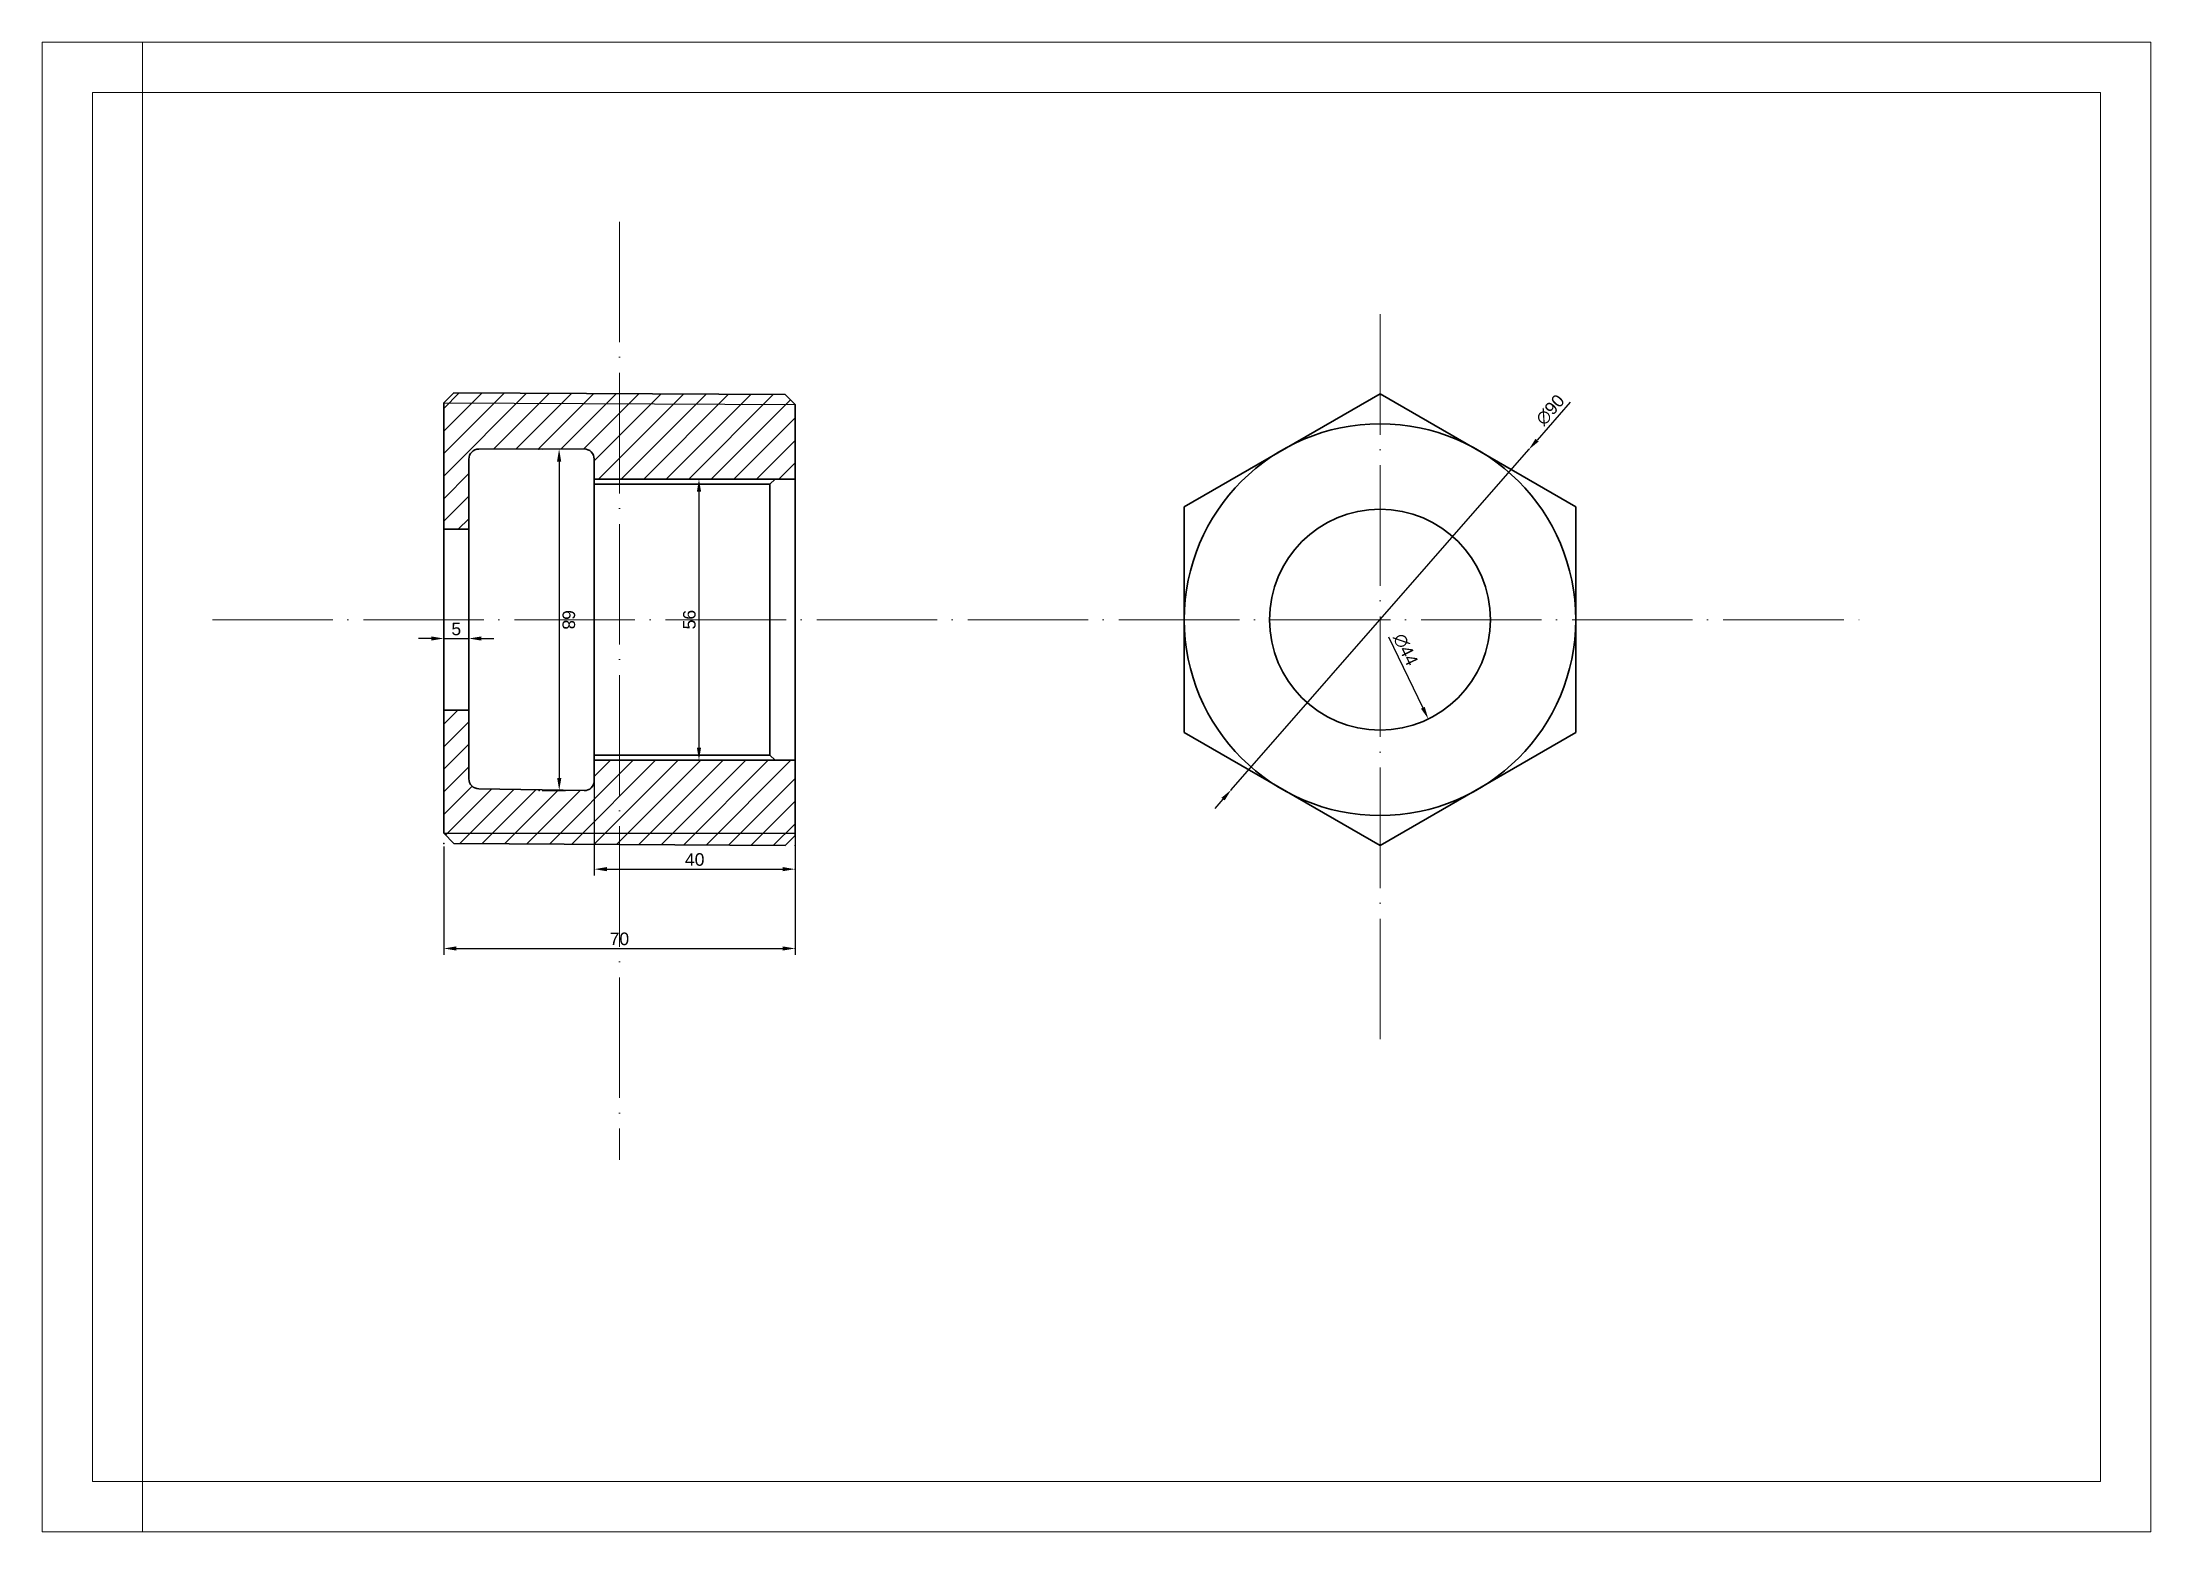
# Model space of a CAD drawing. Header units: millimetres. Extents: x 0 to 1857, y -270 to 297.
# Drawn here: x 0 to 420.1, y 0 to 296.6 of the extents above; entities that cross this region are included whole.
import ezdxf

# ---------------------------------------------------------------- set-up
doc = ezdxf.new("R2010")
doc.units = ezdxf.units.MM
doc.linetypes.add('ACAD_ISO04W100', pattern=[30, 24, -3, 0, -3])
for name, color, linetype, lineweight in [('axe', 7, 'ACAD_ISO04W100', 15), ('cote', 82, 'Continuous', 15), ('format', 210, 'Continuous', 15), ('muchii groase', 7, 'Continuous', 30)]:
    doc.layers.add(name, color=color, linetype=linetype, lineweight=lineweight)
doc.layers.add('linie subtire', color=7, linetype='Continuous', plot=False)
doc.styles.get("Standard").update_dxf_attribs({"font": 'arial.ttf'})
doc.dimstyles.new('ISO-25', dxfattribs={"dimtxt": 2.5, "dimasz": 2.5, "dimexe": 1.25, "dimexo": 0.625, "dimtad": 1, "dimtxsty": 'Standard', "dimcen": 2.5, "dimadec": 0, "dimazin": 0, "dimtfac": 1, "dimtmove": 0, "dimatfit": 3, "dimfxl": 1, "dimarcsym": 0})

msp = doc.modelspace()

# ---------------------------------------------------------------- blocks, each defined once
blk = doc.blocks.new('*D19')
at = {"layer": 'cote', "color": 0, "lineweight": -2, "transparency": 16777216}
for p, q in [((77.5, 177.89), (75, 177.89)), ((80, 164.27), (80, 179.14)), ((80, 177.89), (85, 177.89)), ((85, 164.27), (85, 179.14)), ((87.5, 177.89), (90, 177.89))]:
    blk.add_line(p, q, dxfattribs=at)
at = {"layer": 'cote', "color": 0, "transparency": 16777216}
for points in [[(77.5, 178.31), (77.5, 177.48), (80, 177.89)], [(87.5, 178.31), (87.5, 177.48), (85, 177.89)]]:
    blk.add_solid(points, dxfattribs=at)
at = {"layer": 'linie subtire', "color": 0, "transparency": 16777216}
for p in [(85, 177.89), (80, 163.65), (85, 163.65)]:
    blk.add_point(p, dxfattribs=at)
at = {"layer": 'cote', "color": 0, "transparency": 16777216, "insert": (82.5, 179.79), "char_height": 2.5, "attachment_point": 5}
blk.add_mtext('5', dxfattribs=at)
blk = doc.blocks.new('*D20')
at = {"layer": 'cote', "color": 0, "lineweight": -2, "transparency": 16777216}
for p, q in [((110.62, 209.65), (132.1, 209.65)), ((130.85, 207.15), (130.85, 156.15)), ((110.62, 153.65), (132.1, 153.65))]:
    blk.add_line(p, q, dxfattribs=at)
at = {"layer": 'cote', "color": 0, "transparency": 16777216}
for points in [[(130.44, 207.15), (131.27, 207.15), (130.85, 209.65)], [(130.44, 156.15), (131.27, 156.15), (130.85, 153.65)]]:
    blk.add_solid(points, dxfattribs=at)
at = {"layer": 'linie subtire', "color": 0, "transparency": 16777216}
for p in [(110, 209.65), (110, 153.65), (130.85, 153.65)]:
    blk.add_point(p, dxfattribs=at)
at = {"layer": 'cote', "color": 0, "transparency": 16777216, "insert": (128.95, 181.65), "char_height": 2.5, "attachment_point": 5, "rotation": 90}
blk.add_mtext('56', dxfattribs=at)
blk = doc.blocks.new('*D21')
at = {"layer": 'cote', "color": 0, "lineweight": -2, "transparency": 16777216}
for p, q in [((110, 153.02), (110, 130.71)), ((150, 153.02), (150, 130.71)), ((112.5, 131.96), (147.5, 131.96))]:
    blk.add_line(p, q, dxfattribs=at)
at = {"layer": 'cote', "color": 0, "transparency": 16777216}
for points in [[(112.5, 132.38), (112.5, 131.55), (110, 131.96)], [(147.5, 132.38), (147.5, 131.55), (150, 131.96)]]:
    blk.add_solid(points, dxfattribs=at)
at = {"layer": 'linie subtire', "color": 0, "transparency": 16777216}
for p in [(110, 153.65), (150, 153.65), (150, 131.96)]:
    blk.add_point(p, dxfattribs=at)
at = {"layer": 'cote', "color": 0, "transparency": 16777216, "insert": (130, 133.87), "char_height": 2.5, "attachment_point": 5}
blk.add_mtext('40', dxfattribs=at)
blk = doc.blocks.new('*D22')
at = {"layer": 'cote', "color": 0, "lineweight": -2, "transparency": 16777216}
for p, q in [((80, 136.48), (80, 114.92)), ((150, 136.02), (150, 114.92)), ((82.5, 116.17), (147.5, 116.17))]:
    blk.add_line(p, q, dxfattribs=at)
at = {"layer": 'cote', "color": 0, "transparency": 16777216}
for points in [[(82.5, 116.58), (82.5, 115.75), (80, 116.17)], [(147.5, 116.58), (147.5, 115.75), (150, 116.17)]]:
    blk.add_solid(points, dxfattribs=at)
at = {"layer": 'linie subtire', "color": 0, "transparency": 16777216}
for p in [(80, 137.1), (150, 136.65), (150, 116.17)]:
    blk.add_point(p, dxfattribs=at)
at = {"layer": 'cote', "color": 0, "transparency": 16777216, "insert": (115, 118.07), "char_height": 2.5, "attachment_point": 5}
blk.add_mtext('70', dxfattribs=at)
blk = doc.blocks.new('*D24')
at = {"layer": 'cote', "color": 0, "lineweight": -2, "transparency": 16777216}
for p, q in [((99.6, 215.63), (104.24, 215.64)), ((102.99, 213.14), (103.01, 150.14)), ((99.62, 147.63), (104.26, 147.64))]:
    blk.add_line(p, q, dxfattribs=at)
at = {"layer": 'cote', "color": 0, "transparency": 16777216}
for points in [[(103.4, 213.14), (102.57, 213.14), (102.99, 215.64)], [(103.43, 150.14), (102.6, 150.14), (103.01, 147.64)]]:
    blk.add_solid(points, dxfattribs=at)
at = {"layer": 'linie subtire', "color": 0, "transparency": 16777216}
for p in [(98.97, 215.63), (99, 147.63), (103.01, 147.64)]:
    blk.add_point(p, dxfattribs=at)
at = {"layer": 'cote', "color": 0, "transparency": 16777216, "insert": (104.9, 181.62), "char_height": 2.5, "attachment_point": 5, "rotation": 270.0235}
blk.add_mtext('68', dxfattribs=at)
blk = doc.blocks.new('*D25')
at = {"layer": 'cote', "color": 0, "lineweight": -2, "transparency": 16777216}
blk.add_line((268.2, 178.22), (275.06, 164.11), dxfattribs=at)
at = {"layer": 'cote', "color": 0, "transparency": 16777216}
blk.add_solid([(275.44, 164.29), (274.69, 163.93), (276.16, 161.86)], dxfattribs=at)
at = {"layer": 'Defpoints', "color": 0, "transparency": 16777216}
for p in [(256.91, 201.43), (276.16, 161.86)]:
    blk.add_point(p, dxfattribs=at)
at = {"layer": 'cote', "color": 0, "transparency": 16777216, "insert": (271.62, 175.69), "char_height": 2.5, "attachment_point": 5, "rotation": 295.9371}
blk.add_mtext('∅44', dxfattribs=at)
blk = doc.blocks.new('*D26')
at = {"layer": 'cote', "color": 0, "lineweight": -2, "transparency": 16777216}
for p, q in [((304.43, 224.95), (297.82, 217.39)), ((236.9, 147.78), (296.17, 215.51)), ((235.25, 145.9), (233.61, 144.02))]:
    blk.add_line(p, q, dxfattribs=at)
at = {"layer": 'cote', "color": 0, "transparency": 16777216}
for points in [[(297.5, 217.66), (298.13, 217.12), (296.17, 215.51)], [(234.94, 146.17), (235.57, 145.63), (236.9, 147.78)]]:
    blk.add_solid(points, dxfattribs=at)
at = {"layer": 'linie subtire', "color": 0, "transparency": 16777216}
for p in [(296.17, 215.51), (236.9, 147.78)]:
    blk.add_point(p, dxfattribs=at)
at = {"layer": 'cote', "color": 0, "transparency": 16777216, "insert": (300.46, 223.41), "char_height": 2.5, "attachment_point": 5, "rotation": 48.8096}
blk.add_mtext('∅90', dxfattribs=at)

# ---------------------------------------------------------------- dimensions: what is measured, and where the dimension line sits
at = {"layer": 'cote'}
dim = msp.add_diameter_dim_2p(p1=(236.9, 147.782), p2=(296.17, 215.509), dimstyle='ISO-25', dxfattribs=at)
dim.commit()
dim.dimension.update_dxf_attribs({"geometry": '*D26', "text_midpoint": (300.463, 223.408)})
dim = msp.add_linear_dim(base=(103.015, 147.635), p1=(98.971, 215.634), p2=(98.999, 147.634), angle=270.02352, dimstyle='ISO-25', dxfattribs=at)
dim.commit()
dim.dimension.update_dxf_attribs({"geometry": '*D24', "text_midpoint": (103.001, 181.624), "dimtype": 161})
dim = msp.add_linear_dim(base=(130.854, 153.645), p1=(110, 209.645), p2=(110, 153.645), angle=90, dimstyle='ISO-25', dxfattribs=at)
dim.commit()
dim.dimension.update_dxf_attribs({"geometry": '*D20', "text_midpoint": (128.953, 181.645)})
dim = msp.add_diameter_dim_2p(p1=(256.913, 201.43), p2=(276.157, 161.861), dimstyle='ISO-25', dxfattribs=at)
dim.commit()
dim.dimension.update_dxf_attribs({"geometry": '*D25', "text_midpoint": (269.849, 174.832), "dimtype": 163})
for base, p1, p2, picture, middle in [((85, 177.892), (80, 163.645), (85, 163.645), '*D19', (82.5, 179.788)), ((150, 131.965), (110, 153.645), (150, 153.645), '*D21', (130, 133.866)), ((150, 116.166), (80, 137.104), (150, 136.645), '*D22', (115, 118.068))]:
    dim = msp.add_linear_dim(base=base, p1=p1, p2=p2, dimstyle='ISO-25', dxfattribs=at)
    dim.commit()
    dim.dimension.update_dxf_attribs({"geometry": picture, "text_midpoint": middle})

# ---------------------------------------------------------------- hatches: boundary and pattern name
at = {"layer": 'format', "true_color": 0xddb3d4}
h = msp.add_hatch(dxfattribs=at)
h.set_pattern_fill('ANSI31', color=254)
h.paths.add_polyline_path([(115, 224.649), (80, 224.799), (80, 199.645), (85, 199.645), (85, 213.621, -0.4138976), (86.998, 215.621), (107.969, 215.643, -0.4144021), (109.971, 213.644), (109.973, 209.645), (115, 209.645)])
h.paths.add_polyline_path([(150, 224.499), (115, 224.649), (115, 209.645), (146, 209.645), (150, 209.645)])
h.paths.add_polyline_path([(150, 153.645), (146, 153.645), (115, 153.645), (115, 139.104), (150, 139.104)])
h.paths.add_polyline_path([(115, 153.645), (109.997, 153.645), (109.999, 149.595, -0.4194299), (107.964, 147.594), (86.965, 147.958, -0.4091433), (85, 149.958), (85, 163.645), (80, 163.645), (80, 139.104), (115, 139.104)])
h.paths.add_polyline_path([(115, 226.655), (81.995, 226.794), (80, 224.799), (115, 224.649)])
h.paths.add_polyline_path([(148, 226.516), (115, 226.655), (115, 224.649), (150, 224.499)])
h.paths.add_polyline_path([(115, 139.104), (80, 139.104), (82.013, 137.091), (115, 136.875)])
h.paths.add_polyline_path([(150, 138.645), (150, 139.104), (115, 139.104), (115, 136.875), (148.013, 136.658)])

# ---------------------------------------------------------------- linework, layer by layer
at = {"layer": 'axe'}
for p, q in [((115, 260.896), (115, 74.08)), ((266.535, 242.482), (266.535, 98.025)), ((33.906, 181.645), (363.878, 181.645))]:
    msp.add_line(p, q, dxfattribs=at)
at = {"layer": 'format'}
for p, q in [((20, 0), (20, 296.645)), ((115, 286.645), (115, 286.645))]:
    msp.add_line(p, q, dxfattribs=at)
for points in [[(0, 0), (420.098, 0), (420.098, 296.645), (0, 296.645)], [(10, 10), (410.098, 10), (410.098, 286.645), (10, 286.645)]]:
    msp.add_lwpolyline(points, close=True, dxfattribs=at)
at = {"layer": 'linie subtire'}
for p, q in [((80, 224.799), (150, 224.499)), ((80, 139.104), (150, 139.104))]:
    msp.add_line(p, q, dxfattribs=at)
at = {"layer": 'muchii groase'}
for p, q in [((80, 224.799), (81.995, 226.794)), ((80, 139.104), (80, 224.799)), ((81.995, 226.794), (148, 226.516)), ((148, 226.516), (150, 224.499)), ((150, 224.499), (150, 138.645)), ((227.535, 204.095), (266.535, 226.645)), ((266.535, 226.645), (305.535, 204.095)), ((86.998, 215.621), (107.969, 215.643)), ((85, 199.645), (85, 213.621)), ((109.971, 213.644), (109.999, 149.595)), ((146, 209.645), (110, 209.645)), ((145, 208.645), (110, 208.645)), ((146, 209.645), (145, 208.645)), ((145, 208.645), (145, 154.645)), ((146, 209.645), (150, 209.645)), ((150, 208.645), (150, 154.645)), ((227.535, 159.196), (227.535, 204.095)), ((305.535, 204.095), (305.535, 159.196)), ((80, 199.645), (85, 199.645)), ((85, 199.645), (85, 163.645)), ((80, 163.645), (85, 163.645)), ((85, 163.645), (85, 149.958)), ((266.535, 136.645), (227.535, 159.196)), ((305.535, 159.196), (266.535, 136.645)), ((145, 154.645), (110, 154.645)), ((146, 153.645), (110, 153.645)), ((146, 153.645), (145, 154.645)), ((146, 153.645), (150, 153.645)), ((86.965, 147.958), (107.964, 147.594)), ((80, 139.104), (82.013, 137.091)), ((150, 138.645), (148.013, 136.658)), ((148.013, 136.658), (82.013, 137.091))]:
    msp.add_line(p, q, dxfattribs=at)
for radius in [39, 22]:
    msp.add_circle((266.535, 181.645), radius, dxfattribs=at)
for centre, start, end in [((87, 213.621), 90.06181, 180), ((107.971, 213.643), 0.02493, 90.06181), ((87, 149.958), 180, 269.00639), ((107.999, 149.594), 269.00639, 0.02493)]:
    msp.add_arc(centre, 2, start, end, dxfattribs=at)

msp.set_redraw_order([(e.dxf.handle, doc.entitydb.next_handle()) for e in msp.query("TEXT MTEXT ATTDEF DIMENSION ARC_DIMENSION")])  # texts and dimensions are drawn at this point

doc.saveas('drawing.dxf')
